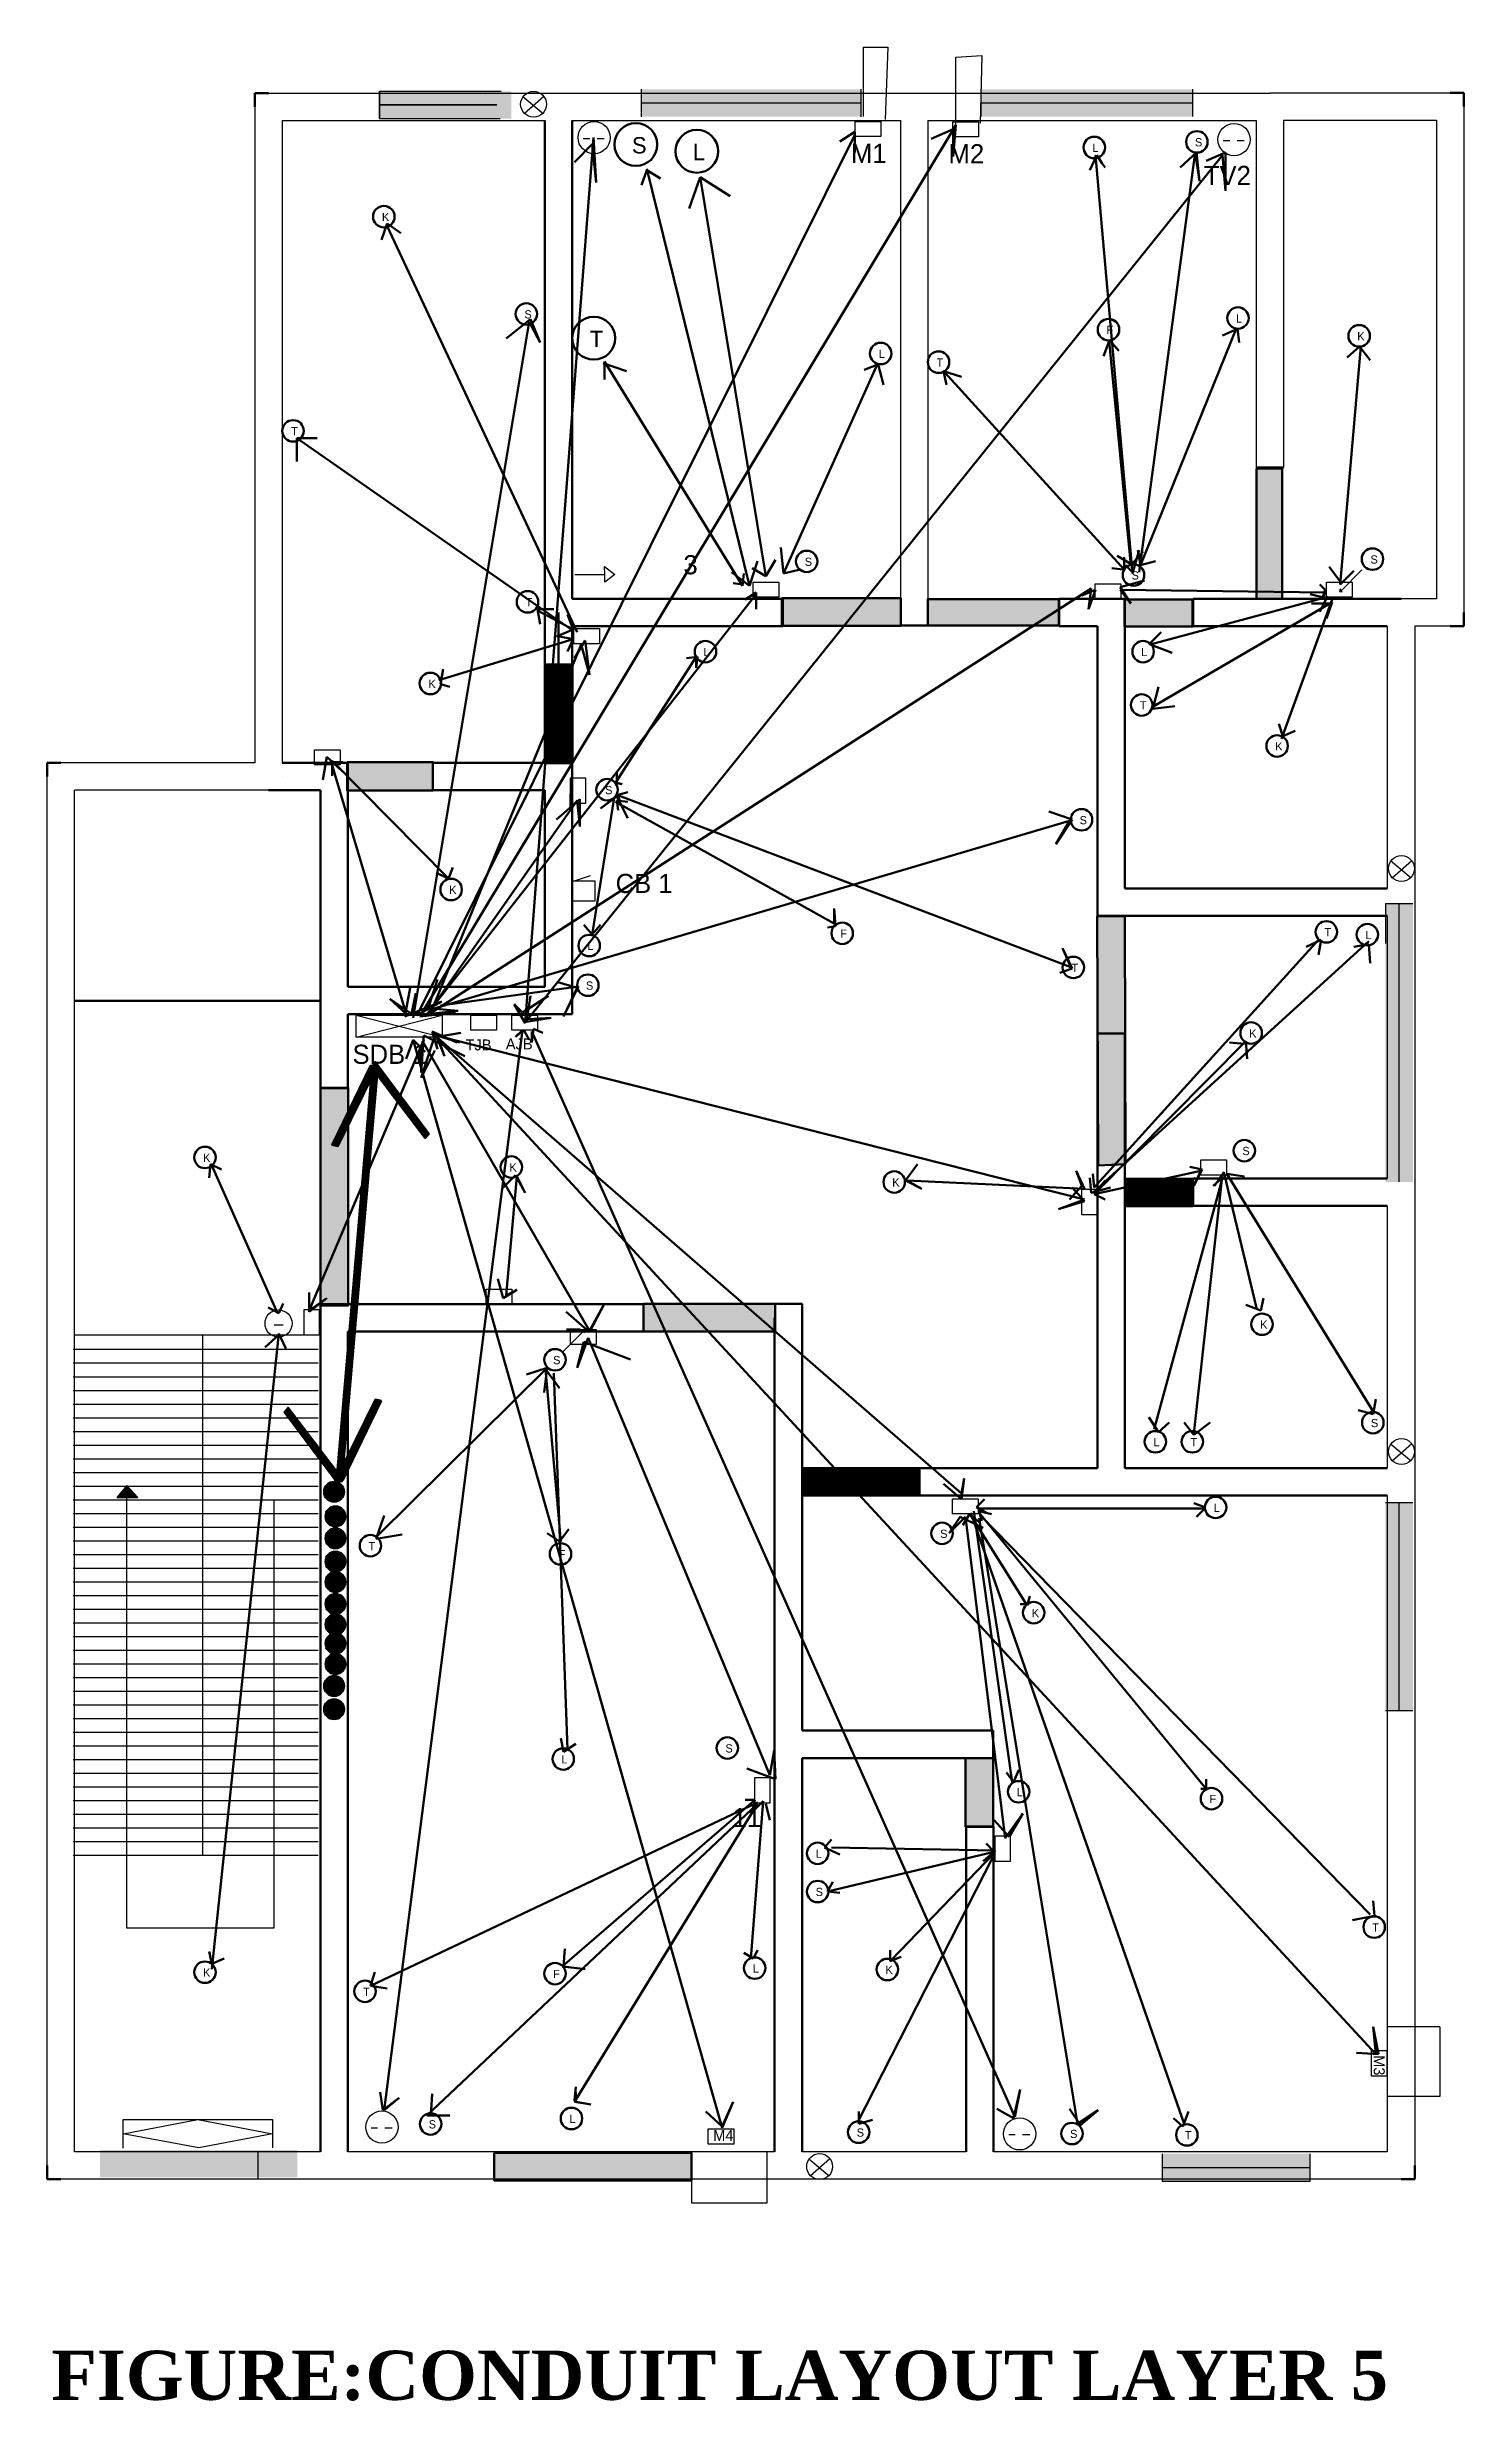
# Model space of a CAD drawing. Header units: inches. Extents: x 110 to 2722, y -1862 to 1118.
# Drawn here: x 2025 to 2543, y -746 to 115 of the extents above; entities that cross this region are included whole.
import ezdxf

# ---------------------------------------------------------------- set-up
doc = ezdxf.new("R2010")
doc.units = ezdxf.units.IN
doc.header["$MEASUREMENT"] = 0
pattern_1 = [(45, (3098.24602, -114.3636), (-0.088388348, 0.088388348), [])]

msp = doc.modelspace()

# ---------------------------------------------------------------- texts
for s, height, p in [('M1', 7, (2318.9, 72.32)), ('M2', 7, (2354.57, 72.18)), ('TV2', 7, (2447.9, 64.24)), ('3', 7, (2257.63, -78.14)), ('CB 1', 7, (2232.83, -194.7)), ('TJB', 4, (2177.96, -252.28)), ('AJB', 4, (2192.69, -251.91)), ('SDB 1', 7, (2136.63, -257.2)), ('11', 7, (2275.61, -536.37)), ('M4', 4, (2268.49, -651.13))]:
    msp.add_text(s, height=height).set_placement(p)
msp.add_text('M3', height=4, rotation=270).set_placement((2510.02, -619.77))
at = {"lineweight": 100, "attachment_point": 1}
for s, insert, char_height, width in [('S', (2238.8, 81.77), 6, 5.4789), ('L', (2261.1, 79.3), 6, 5.4789), ('L', (2407.11, 79.33), 3.01, 2.7478), ('S', (2444.63, 81.38), 3.01, 2.7478), ('K', (2147.38, 54.04), 3.01, 2.7478), ('T', (2223.39, 10.94), 6, 5.4789), ('F', (2412.32, 12.74), 3.01, 2.7478), ('L', (2459.65, 16.96), 3.01, 2.7478), ('K', (2503.97, 10.44), 3.01, 2.7478), ('L', (2329.04, 3.98), 3.01, 2.7478), ('T', (2350.19, 0.82), 3.01, 2.7478), ('T', (2114.19, -24.3), 3.01, 2.7478), ('S', (2301.97, -72.06), 3.01, 2.7478), ('S', (2421.47, -77.06), 3.01, 2.7478), ('S', (2508.82, -71.21), 3.01, 2.7478), ('T', (2199.91, -86.84), 3.01, 2.7478), ('L', (2264.97, -105.06), 3.01, 2.7478), ('L', (2424.97, -105.06), 3.01, 2.7478), ('K', (2164.38, -116.71), 3.01, 2.7478), ('T', (2424.47, -124.56), 3.01, 2.7478), ('K', (2473.97, -139.56), 3.01, 2.7478), ('S', (2228.97, -155.56), 3.01, 2.7478), ('K', (2171.97, -192.06), 3.01, 2.7478), ('L', (2222.47, -212.56), 3.01, 2.7478), ('F', (2314.97, -208.06), 3.01, 2.7478), ('T', (2491.97, -207.56), 3.01, 2.7478), ('L', (2506.97, -208.56), 3.01, 2.7478), ('T', (2399.47, -220.56), 3.01, 2.7478), ('K', (2464.47, -244.56), 3.01, 2.7478), ('K', (2081.97, -290.06), 3.01, 2.7478), ('S', (2461.97, -287.56), 3.01, 2.7478), ('K', (2193.97, -293.56), 3.01, 2.7478), ('K', (2333.97, -299.06), 3.01, 2.7478), ('K', (2468.47, -351.06), 3.01, 2.7478), ('S', (2209.97, -364.06), 3.01, 2.7478), ('S', (2508.97, -387.06), 3.01, 2.7478), ('L', (2429.47, -394.06), 3.01, 2.7478), ('T', (2442.97, -394.06), 3.01, 2.7478), ('L', (2451.47, -418.06), 3.01, 2.7478), ('S', (2351.47, -427.56), 3.01, 2.7478), ('T', (2142.47, -432.06), 3.01, 2.7478), ('F', (2211.97, -435.06), 3.01, 2.7478), ('K', (2384.97, -456.56), 3.01, 2.7478), ('S', (2272.97, -506.06), 3.01, 2.7478), ('L', (2212.97, -510.06), 3.01, 2.7478), ('L', (2379.47, -522.06), 3.01, 2.7478), ('F', (2449.97, -524.56), 3.01, 2.7478), ('L', (2305.97, -544.56), 3.01, 2.7478), ('S', (2305.97, -558.56), 3.01, 2.7478), ('T', (2509.47, -571.56), 3.01, 2.7478), ('K', (2081.97, -588.06), 3.01, 2.7478), ('F', (2209.97, -588.56), 3.01, 2.7478), ('L', (2282.97, -586.56), 3.01, 2.7478), ('K', (2331.47, -587.06), 3.01, 2.7478), ('T', (2140.47, -595.06), 3.01, 2.7478), ('S', (2164.47, -643.56), 3.01, 2.7478), ('L', (2215.97, -641.56), 3.01, 2.7478), ('S', (2320.97, -646.56), 3.01, 2.7478), ('S', (2398.97, -647.06), 3.01, 2.7478), ('T', (2440.97, -647.56), 3.01, 2.7478)]:
    msp.add_mtext(s, dxfattribs=dict(at, insert=insert, char_height=char_height, width=width))
at = {"color": 1, "lineweight": 100, "char_height": 3.01, "width": 2.7478, "attachment_point": 1}
for insert in [(2199.47, 18.44), (2402.47, -166.56), (2221.97, -227.06)]:
    msp.add_mtext('S', dxfattribs=dict(at, insert=insert))
at = {"insert": (2026.55, -727.84), "char_height": 18, "width": 510.3, "attachment_point": 1}
msp.add_mtext('{\\fTimes New Roman|b1|i0|c0|p18;\\C6;FIGURE:CONDUIT LAYOUT LAYER 5}', dxfattribs=at)

# ---------------------------------------------------------------- hatches: boundary and pattern name
for points in [[(2194.68, 98.52), (2146.5, 98.52), (2146.5, 88.52), (2194.7, 88.52)], [(2366.4, 99.24), (2366.4, 89.24), (2443.68, 89.24), (2443.68, 99.24)], [(2524.3, -213.19), (2524.3, -198.59), (2514.3, -198.59), (2514.3, -213.19), (2514.3, -300.39), (2524.3, -300.39)], [(2524.3, -417.59), (2514.3, -417.59), (2514.3, -493.75), (2524.3, -493.75)], [(2116.41, -664.42), (2116.41, -654.42), (2044.37, -654.42), (2044.37, -664.42)], [(2432.62, -655.82), (2432.62, -665.82), (2486.7, -665.82), (2486.7, -655.82)]]:
    msp.add_hatch(color=120).paths.add_polyline_path(points)
h = msp.add_hatch(color=120)
h.paths.add_polyline_path([(2322.54, 94.23), (2322.54, 99.24), (2242.13, 99.24), (2242.13, 94.21)])
h.paths.add_polyline_path([(2242.13, 94.21), (2242.13, 89.24), (2322.54, 89.24), (2322.54, 94.23)])
at = {"lineweight": 100}
h = msp.add_hatch(color=5, dxfattribs=at)
h.set_gradient(color1=(247, 251, 4), color2=(249, 252, 64), one_color=1, tint=0.62, name='INVCURVED')
h.paths.add_polyline_path([(2467.19, -39.49), (2476.56, -39.49), (2476.56, -87.12), (2467.19, -87.12)])
h = msp.add_hatch(color=5, dxfattribs=at)
h.set_gradient(color1=(251, 247, 4), color2=(251, 247, 14), one_color=1, tint=0.52, name='INVCURVED')
h.paths.add_polyline_path([(2394.84, -91.02), (2394.84, -87.18), (2346.97, -87.18), (2346.97, -96.89), (2385.69, -96.89)])
h.paths.add_polyline_path([(2394.84, -91.02), (2385.69, -96.89), (2394.84, -96.89)], flags=17)
h.paths.add_polyline_path([(2324.56, -86.82), (2293.57, -86.82), (2293.57, -87.14), (2293.97, -87.14), (2293.97, -96.95), (2316.42, -96.95)])
h.paths.add_polyline_path([(2336.97, -86.82), (2324.56, -86.82), (2316.42, -96.95), (2336.97, -96.95)])
h.paths.add_polyline_path([(2418.99, -203.2), (2408.87, -203.2), (2409.05, -246.08), (2419.11, -246.08)])
h.paths.add_polyline_path([(2418.97, -246.08), (2409.05, -246.08), (2409.25, -294.36), (2415.27, -294.06), (2418.97, -289.98)])
h.paths.add_polyline_path([(2165.97, -147.08), (2166.04, -147.08), (2166.04, -146.81), (2134.62, -146.81), (2134.62, -147.08), (2134.97, -147.08), (2134.97, -152.15), (2140.03, -157.27), (2165.97, -157.27)])
h.paths.add_polyline_path([(2134.97, -152.15), (2134.97, -157.27), (2140.03, -157.27)])
h.paths.add_polyline_path([(2135.1, -266.08), (2124.88, -266.08), (2124.88, -337.62), (2135.1, -313.53), (2135.1, -279.52), (2131.25, -287.36), (2129.25, -286.86), (2135.1, -274.74)])
h.paths.add_polyline_path([(2209.85, -111.42), (2206.92, -111.42), (2206.92, -136.46), (2208.15, -133.44)])
h.paths.add_polyline_path([(2217.04, -111.7), (2217.04, -111.42), (2209.85, -111.42), (2208.15, -133.44)])
h.paths.add_polyline_path([(2217.04, -111.7), (2208.15, -133.44), (2207.28, -144.7), (2217.04, -125.07)])
h.paths.add_polyline_path([(2217.04, -125.07), (2207.28, -144.7), (2207.1, -147.08), (2211.97, -147.08), (2217.03, -147.08), (2217.04, -147.06)])
h.paths.add_polyline_path([(2418.92, -87.32), (2443.77, -87.32), (2443.77, -97.29), (2418.92, -97.29)])
h = msp.add_hatch(color=5, dxfattribs=at)
h.set_gradient(color1=(38, 193, 217), one_color=1, tint=1, name='INVCURVED')
h.paths.add_polyline_path([(2293.57, -86.82), (2337.06, -86.82), (2337.06, -96.95), (2293.57, -96.95)])
h = msp.add_hatch(color=5, dxfattribs=at)
h.set_gradient(color1=(38, 193, 217), one_color=1, tint=1, name='INVCURVED')
h.paths.add_polyline_path([(2394.84, -87.18), (2346.97, -87.18), (2346.97, -96.89), (2394.84, -96.89)])
h = msp.add_hatch(color=4, dxfattribs=at)
h.set_gradient(color1=(252, 240, 3), color2=(253, 242, 43), one_color=1, tint=0.58)
h.paths.add_polyline_path([(2124.88, -265.96), (2135.1, -265.96), (2135.1, -345.52), (2124.88, -345.52)])
h.paths.add_polyline_path([(2206.92, -111.42), (2217.04, -111.42), (2217.04, -147.16), (2206.92, -147.16)])
h = msp.add_hatch(dxfattribs=at)
h.set_pattern_fill('ANSI31', color=4, style=0)
h.set_pattern_definition(pattern_1)
h.paths.add_polyline_path([(2206.92, -111.42), (2217.04, -111.42), (2217.04, -147.16), (2206.92, -147.16)])
h = msp.add_hatch(color=5, dxfattribs=at)
h.set_gradient(color1=(38, 193, 217), one_color=1, tint=1, name='INVCURVED')
h.paths.add_polyline_path([(2134.62, -146.81), (2166.04, -146.81), (2166.04, -157.27), (2134.62, -157.27)])
h = msp.add_hatch(color=4, dxfattribs=at)
h.set_gradient(color1=(248, 252, 3), color2=(248, 253, 8), one_color=1, tint=0.51)
h.paths.add_polyline_path([(2408.87, -203.2), (2418.99, -203.2), (2419.25, -293.86), (2409.25, -294.36)])
h.paths.add_polyline_path([(2343.76, -405.02), (2301.09, -405.02), (2301.09, -415.01), (2343.76, -415.01)])
at = {"lineweight": 211}
h = msp.add_hatch(dxfattribs=at)
h.set_pattern_fill('ANSI31', color=200, style=0)
h.set_pattern_definition([(45, (1930.74602, -17.3636), (-0.088388348, 0.088388348), [])])
h.paths.add_polyline_path([(2143.25, -257.86), (2145.75, -257.86), (2131.25, -287.36), (2129.25, -286.86)])
h = msp.add_hatch(dxfattribs=at)
h.set_pattern_fill('ANSI31', color=200, angle=-297.0364, style=0)
h.set_pattern_definition([(107.963605, (1832.93512, -338.66817), (-0.118906577, -0.0385516), [])])
h.paths.add_polyline_path([(2143.75, -258.71), (2144.88, -256.48), (2164.57, -282.81), (2163.21, -284.36)])
h = msp.add_hatch(dxfattribs=at)
h.set_pattern_fill('ANSI31', color=200, style=0)
h.set_pattern_definition(pattern_1)
h.paths.add_polyline_path([(2130.75, -409.86), (2132.75, -409.86), (2145.75, -259.86), (2143.75, -259.86)])
at = {"lineweight": 100}
h = msp.add_hatch(color=4, dxfattribs=at)
h.set_gradient(color1=(247, 251, 4), color2=(249, 252, 64), one_color=1, tint=0.62)
h.paths.add_polyline_path([(2135.1, -313.53), (2124.88, -337.62), (2124.88, -344.5), (2127.25, -342.86), (2124.88, -344.68), (2124.88, -345.08), (2129.97, -345.08), (2135.1, -345.08)])
h.paths.add_polyline_path([(2312.8, -405.02), (2301.09, -405.02), (2301.09, -415.01), (2322.03, -415.01)])
h.paths.add_polyline_path([(2343.76, -405.02), (2312.8, -405.02), (2322.03, -415.01), (2343.76, -415.01)])
h.paths.add_polyline_path([(2433.26, -299.3), (2419.01, -299.3), (2419.01, -302.41)])
h.paths.add_polyline_path([(2443.84, -299.3), (2433.26, -299.3), (2419.01, -302.41), (2419.01, -309.27), (2443.84, -309.27)])
h.paths.add_polyline_path([(2418.97, -289.98), (2415.27, -294.06), (2418.62, -293.89), (2418.97, -293.54)])
h.paths.add_polyline_path([(2370.86, -511.09), (2360.71, -511.09), (2360.71, -536.24), (2360.97, -536.24), (2360.97, -536.08), (2370.86, -536.08)])
h.paths.add_polyline_path([(2243.03, -344.97), (2291.2, -344.97), (2291.2, -355.12), (2243.03, -355.12)])
h = msp.add_hatch(dxfattribs=at)
h.set_pattern_fill('ANSI31', color=4, style=0)
h.set_pattern_definition(pattern_1)
h.paths.add_polyline_path([(2443.84, -299.3), (2419.01, -299.3), (2419.01, -309.27), (2443.84, -309.27)])
at = {"lineweight": 211}
h = msp.add_hatch(dxfattribs=at)
h.set_pattern_fill('ANSI31', color=200, angle=-117.0364, style=0)
h.set_pattern_definition([(287.963605, (2443.37843, -328.68005), (0.118906577, 0.0385516), [])])
h.paths.add_polyline_path([(2132.57, -408.64), (2131.43, -410.86), (2111.75, -384.54), (2113.1, -382.98)])
h = msp.add_hatch(dxfattribs=at)
h.set_pattern_fill('ANSI31', color=200, angle=180, style=0)
h.set_pattern_definition([(225, (2345.56753, -649.98462), (0.088388348, -0.088388348), [])])
h.paths.add_polyline_path([(2133.07, -409.48), (2130.57, -409.48), (2145.07, -379.98), (2147.07, -380.48)])
h = msp.add_hatch(color=256)
h.paths.add_polyline_path([(2054.17, -411.68), (2053.95, -411.68), (2050.51, -415.84), (2054.17, -415.84)])
h.paths.add_polyline_path([(2054.4, -411.68), (2054.17, -411.68), (2054.17, -415.84), (2058.16, -415.84)])
at = {"lineweight": 50}
h = msp.add_hatch(dxfattribs=at)
h.set_pattern_fill('ANSI31', color=6, style=0)
h.set_pattern_definition([(45, (3341.24602, -145.3636), (-0.088388348, 0.088388348), [])])
edge = h.paths.add_edge_path()
edge.add_arc((2129.89, -413.72), 3.64, 0, 360)
at = {"lineweight": 100}
h = msp.add_hatch(dxfattribs=at)
h.set_pattern_fill('ANSI31', color=4, style=0)
h.set_pattern_definition(pattern_1)
h.paths.add_polyline_path([(2343.76, -405.02), (2301.09, -405.02), (2301.09, -415.01), (2343.76, -415.01)])
at = {"lineweight": 50}
h = msp.add_hatch(dxfattribs=at)
h.set_pattern_fill('ANSI31', color=6, style=0)
h.set_pattern_definition([(45, (3341.74602, -154.3636), (-0.088388348, 0.088388348), [])])
edge = h.paths.add_edge_path()
edge.add_arc((2130.39, -422.72), 3.64, 0, 360)
h = msp.add_hatch(dxfattribs=at)
h.set_pattern_fill('ANSI31', color=6, style=0)
h.set_pattern_definition([(45, (3341.74602, -162.3636), (-0.088388348, 0.088388348), [])])
edge = h.paths.add_edge_path()
edge.add_arc((2130.39, -430.72), 3.64, 0, 360)
h = msp.add_hatch(dxfattribs=at)
h.set_pattern_fill('ANSI31', color=6, style=0)
h.set_pattern_definition([(45, (3341.74602, -170.8636), (-0.088388348, 0.088388348), [])])
edge = h.paths.add_edge_path()
edge.add_arc((2130.39, -439.22), 3.64, 0, 360)
h = msp.add_hatch(dxfattribs=at)
h.set_pattern_fill('ANSI31', color=6, style=0)
h.set_pattern_definition([(45, (3341.74602, -178.3636), (-0.088388348, 0.088388348), [])])
edge = h.paths.add_edge_path()
edge.add_arc((2130.39, -446.72), 3.64, 0, 360)
h = msp.add_hatch(dxfattribs=at)
h.set_pattern_fill('ANSI31', color=6, style=0)
h.set_pattern_definition([(45, (3341.74602, -186.3636), (-0.088388348, 0.088388348), [])])
edge = h.paths.add_edge_path()
edge.add_arc((2130.39, -454.72), 3.64, 0, 360)
h = msp.add_hatch(dxfattribs=at)
h.set_pattern_fill('ANSI31', color=6, style=0)
h.set_pattern_definition([(45, (3341.74602, -193.8636), (-0.088388348, 0.088388348), [])])
edge = h.paths.add_edge_path()
edge.add_arc((2130.39, -462.22), 3.64, 0, 360)
h = msp.add_hatch(dxfattribs=at)
h.set_pattern_fill('ANSI31', color=6, style=0)
h.set_pattern_definition([(45, (3341.74602, -200.8636), (-0.088388348, 0.088388348), [])])
edge = h.paths.add_edge_path()
edge.add_arc((2130.39, -469.22), 3.64, 0, 360)
h = msp.add_hatch(dxfattribs=at)
h.set_pattern_fill('ANSI31', color=6, style=0)
h.set_pattern_definition([(45, (3341.74602, -208.3636), (-0.088388348, 0.088388348), [])])
edge = h.paths.add_edge_path()
edge.add_arc((2130.39, -476.72), 3.64, 0, 360)
h = msp.add_hatch(dxfattribs=at)
h.set_pattern_fill('ANSI31', color=6, style=0)
h.set_pattern_definition([(45, (3341.24602, -216.3636), (-0.088388348, 0.088388348), [])])
edge = h.paths.add_edge_path()
edge.add_arc((2129.89, -484.72), 3.64, 0, 360)
h = msp.add_hatch(dxfattribs=at)
h.set_pattern_fill('ANSI31', color=6, style=0)
h.set_pattern_definition([(45, (3341.24602, -224.8636), (-0.088388348, 0.088388348), [])])
edge = h.paths.add_edge_path()
edge.add_arc((2129.89, -493.22), 3.64, 0, 360)
at = {"lineweight": 100}
h = msp.add_hatch(color=4, dxfattribs=at)
h.set_gradient(color1=(247, 227, 8), color2=(251, 239, 112), one_color=1, tint=0.71)
h.paths.add_polyline_path([(2360.71, -536.24), (2370.86, -536.24), (2370.86, -511.09), (2360.71, -511.09)])
h = msp.add_hatch(color=4, dxfattribs=at)
h.set_gradient(color1=(3, 252, 182), color2=(63, 253, 199), one_color=1, tint=0.62)
h.paths.add_polyline_path([(2188.41, -655.5), (2260.58, -655.5), (2260.58, -665.6), (2188.41, -665.6)])

# ---------------------------------------------------------------- linework, layer by layer
at = {"color": 1}
for p, q in [((2323.44, 89.24), (2323.44, 114.69)), ((2323.44, 114.69), (2332.32, 114.69)), ((2332.32, 114.69), (2331.43, 88.19)), ((2357.16, 110.97), (2366.68, 111.61)), ((2357.16, 86.23), (2357.16, 110.97)), ((2366.68, 111.61), (2366.13, 86.87)), ((2534.2, -609.36), (2514.97, -609.36)), ((2534.2, -609.36), (2534.2, -634.92)), ((2534.2, -634.92), (2514.97, -634.92)), ((2260.61, -654.95), (2260.61, -673.77)), ((2288.22, -673.77), (2288.22, -655.28)), ((2260.61, -673.77), (2288.22, -673.77))]:
    msp.add_line(p, q, dxfattribs=at)
for p, q in [((2360.82, 113.97), (2360.82, 113.97)), ((2105.97, 97.86), (2129.97, 97.86)), ((2129.97, 97.86), (2211.97, 97.86)), ((2146.5, 98.51), (2146.5, 88.52)), ((2146.5, 98.51), (2190.94, 98.51)), ((2146.5, 88.52), (2146.5, 98.51)), ((2146.5, 98.51), (2146.5, 93.52)), ((2185.16, 96.91), (2185.16, 96.91)), ((2185.16, 96.91), (2185.16, 96.91)), ((2185.16, 96.91), (2185.16, 96.91)), ((2185.16, 96.91), (2185.16, 96.91)), ((2185.16, 96.91), (2185.16, 96.91)), ((2185.16, 96.91), (2185.16, 96.91)), ((2185.16, 96.91), (2185.16, 96.91)), ((2185.16, 96.91), (2185.16, 96.91)), ((2185.16, 96.91), (2185.16, 96.91)), ((2185.16, 96.91), (2185.16, 96.91)), ((2185.16, 96.91), (2185.16, 96.91)), ((2185.16, 96.91), (2185.16, 96.91)), ((2185.16, 96.91), (2185.16, 96.91)), ((2185.16, 96.91), (2185.16, 96.91)), ((2185.16, 96.91), (2185.16, 96.91)), ((2185.16, 96.91), (2185.16, 96.91)), ((2185.16, 96.91), (2185.16, 96.91)), ((2185.16, 96.91), (2185.16, 96.91)), ((2185.16, 96.91), (2185.16, 96.91)), ((2185.16, 96.91), (2185.16, 96.91)), ((2185.16, 96.91), (2185.16, 96.91)), ((2198.9, 96.64), (2206.36, 90.35)), ((2199.42, 90.42), (2206.62, 96.71)), ((2211.97, 97.86), (2341.97, 97.86)), ((2242.13, 99.25), (2242.13, 89.17)), ((2242.13, 99.24), (2242.13, 89.24)), ((2322.54, 99.24), (2322.54, 89.23)), ((2341.97, 97.86), (2471.97, 97.86)), ((2366.4, 99.24), (2366.4, 89.24)), ((2443.68, 99.24), (2443.68, 89.24)), ((2471.97, 97.92), (2537.97, 97.92)), ((2100.97, 92.86), (2100.97, -147.14)), ((2110.97, 87.86), (2129.97, 87.86)), ((2110.97, 87.86), (2110.97, -147.08)), ((2129.97, 87.86), (2206.97, 87.86)), ((2189.42, 93.52), (2146.5, 93.52)), ((2146.5, 93.52), (2189.42, 93.52)), ((2146.5, 88.52), (2190.63, 88.52)), ((2146.5, 88.52), (2159.3, 88.52)), ((2216.97, 87.86), (2336.97, 87.86)), ((2322.54, 94.23), (2242.13, 94.21)), ((2336.97, 87.86), (2336.97, -96.84)), ((2346.97, 87.86), (2346.96, -96.82)), ((2346.97, 87.86), (2466.97, 87.86)), ((2366.4, 94.24), (2443.68, 94.24)), ((2466.97, 87.86), (2466.97, -39.14)), ((2476.97, 87.92), (2532.97, 87.92)), ((2476.97, 87.92), (2476.97, -39.14)), ((2532.97, 87.92), (2532.97, -87.08)), ((2542.97, 92.92), (2542.97, -92.08)), ((2220.99, 81.31), (2223.37, 81.31)), ((2226.06, 81.31), (2226.28, 81.31)), ((2226.28, 81.31), (2228.66, 81.31)), ((2454.97, 80.57), (2457.36, 80.57)), ((2460.04, 80.57), (2460.27, 80.57)), ((2460.27, 80.57), (2462.65, 80.57)), ((2228.89, -78.21), (2228.72, -75.25)), ((2228.72, -75.25), (2232.48, -78.21)), ((2505.59, -76.52), (2498.16, -84.03)), ((2217.95, -78.21), (2228.89, -78.21)), ((2232.48, -78.21), (2228.89, -81.06)), ((2228.89, -81.06), (2228.89, -78.21)), ((2497.7, -83.49), (2497.52, -84.42)), ((2497.52, -84.42), (2498.51, -84.55)), ((2498.17, -84.04), (2497.7, -83.49)), ((2498.51, -84.55), (2498.14, -84.05)), ((2532.97, -87.08), (2519.97, -87.08)), ((2514.97, -97.08), (2514.97, -193.08)), ((2537.97, -97.08), (2524.97, -97.08)), ((2524.97, -97.08), (2524.97, -198.08)), ((2024.97, -234.14), (2024.97, -152.14)), ((2100.97, -147.14), (2029.97, -147.14)), ((2034.97, -234.14), (2034.97, -157.14)), ((2105.97, -157.14), (2034.97, -157.14)), ((2216.67, -156.78), (2216.55, -157.77)), ((2217.07, -190.48), (2223.66, -188.35)), ((2516.19, -182.88), (2523.65, -189.17)), ((2516.71, -189.1), (2523.91, -182.82)), ((2514.3, -198.59), (2514.3, -213.19)), ((2514.3, -198.59), (2524.3, -198.59)), ((2514.97, -203.08), (2514.97, -299.08)), ((2519.3, -300.39), (2519.3, -198.59)), ((2524.97, -198.08), (2524.97, -304.08)), ((2024.97, -350.14), (2024.97, -234.14)), ((2034.97, -350.14), (2034.97, -234.14)), ((2137.95, -239.33), (2169.36, -247.38)), ((2137.95, -247.38), (2169.36, -239.33)), ((2514.97, -309.08), (2514.97, -405.08)), ((2524.97, -304.08), (2524.97, -410.08)), ((2024.97, -660.14), (2024.97, -350.14)), ((2034.97, -655.08), (2034.97, -350.14)), ((2108.02, -352.68), (2111.22, -352.68)), ((2124.44, -356.47), (2034.97, -356.47)), ((2081.82, -356.73), (2081.82, -546.73)), ((2213.54, -362.57), (2220.98, -355.06)), ((2221.62, -354.66), (2220.63, -354.54)), ((2220.63, -354.54), (2221, -355.04)), ((2220.97, -355.05), (2221.44, -355.59)), ((2221.44, -355.59), (2221.62, -354.66)), ((2124.02, -361.73), (2034.55, -361.73)), ((2124.02, -366.73), (2034.55, -366.73)), ((2124.02, -371.73), (2034.55, -371.73)), ((2124.02, -376.73), (2034.55, -376.73)), ((2124.02, -381.73), (2034.55, -381.73)), ((2124.02, -386.73), (2034.55, -386.73)), ((2124.02, -391.73), (2034.55, -391.73)), ((2124.02, -396.73), (2034.55, -396.73)), ((2124.02, -401.73), (2034.55, -401.73)), ((2516.19, -396.12), (2523.65, -402.4)), ((2516.71, -402.34), (2523.91, -396.05)), ((2124.02, -406.73), (2034.55, -406.73)), ((2124.02, -411.73), (2034.55, -411.73)), ((2054.17, -411.42), (2050.51, -415.84)), ((2058.16, -415.84), (2054.17, -411.42)), ((2524.97, -410.08), (2524.97, -506.08)), ((2124.02, -416.73), (2034.55, -416.73)), ((2124.02, -421.73), (2034.55, -421.73)), ((2050.51, -415.84), (2050.51, -415.84)), ((2050.51, -415.84), (2058.16, -415.84)), ((2054.11, -573.29), (2054.11, -415.63)), ((2107.84, -416.85), (2107.84, -573.29)), ((2514.3, -417.59), (2524.3, -417.59)), ((2514.97, -415.08), (2514.97, -506.08)), ((2519.3, -493.75), (2519.3, -417.59)), ((2124.02, -426.73), (2034.55, -426.73)), ((2124.02, -431.73), (2034.55, -431.73)), ((2124.02, -436.73), (2034.55, -436.73)), ((2124.02, -441.73), (2034.55, -441.73)), ((2124.02, -446.73), (2034.55, -446.73)), ((2124.02, -451.73), (2034.55, -451.73)), ((2124.02, -456.73), (2034.55, -456.73)), ((2124.02, -461.73), (2034.55, -461.73)), ((2124.02, -466.73), (2034.55, -466.73)), ((2124.02, -471.73), (2034.55, -471.73)), ((2124.02, -476.73), (2034.55, -476.73)), ((2124.02, -481.73), (2034.55, -481.73)), ((2124.02, -486.73), (2034.55, -486.73)), ((2124.02, -491.73), (2034.55, -491.73)), ((2124.02, -496.73), (2034.55, -496.73)), ((2514.3, -493.75), (2524.3, -493.75)), ((2124.02, -501.73), (2034.55, -501.73)), ((2124.02, -506.73), (2034.55, -506.73)), ((2514.97, -506.08), (2514.97, -655.08)), ((2524.97, -506.08), (2524.97, -660.08)), ((2124.02, -511.73), (2034.55, -511.73)), ((2124.02, -516.73), (2034.55, -516.73)), ((2124.02, -521.73), (2034.55, -521.73)), ((2124.02, -526.73), (2034.55, -526.73)), ((2124.02, -531.73), (2034.55, -531.73)), ((2124.02, -536.73), (2034.55, -536.73)), ((2124.02, -541.73), (2034.55, -541.73)), ((2124.02, -546.73), (2034.55, -546.73)), ((2107.84, -573.29), (2054.11, -573.29)), ((2052.79, -653.73), (2052.79, -643.31)), ((2052.79, -643.31), (2107.35, -643.31)), ((2052.79, -648.52), (2080.07, -643.31)), ((2080.07, -643.31), (2107.35, -648.49)), ((2107.35, -643.31), (2107.35, -653.67)), ((2080.39, -653.63), (2052.79, -648.52)), ((2107.35, -648.49), (2080.39, -653.63)), ((2143.42, -646.31), (2145.8, -646.31)), ((2148.49, -646.31), (2148.71, -646.31)), ((2148.71, -646.31), (2151.09, -646.31)), ((2376.57, -648.83), (2378.96, -648.83)), ((2381.64, -648.83), (2381.87, -648.83)), ((2381.87, -648.83), (2384.25, -648.83)), ((2124.97, -655.08), (2034.97, -655.08)), ((2102, -655.08), (2102, -665.06)), ((2290.97, -655.08), (2134.97, -655.08)), ((2360.97, -655.08), (2300.97, -655.08)), ((2303.48, -657.63), (2310.93, -663.92)), ((2303.99, -663.85), (2311.19, -657.57)), ((2514.97, -655.08), (2370.97, -655.08)), ((2432.62, -655.82), (2432.62, -665.82)), ((2432.62, -660.82), (2486.7, -660.82)), ((2486.7, -665.53), (2486.7, -655.82)), ((2129.97, -665.08), (2029.97, -665.08)), ((2295.97, -665.08), (2129.97, -665.08)), ((2365.97, -665.08), (2295.97, -665.08)), ((2519.97, -665.08), (2365.97, -665.08)), ((2432.62, -665.82), (2486.7, -665.82)), ((2486.7, -665.82), (2486.7, -665.53))]:
    msp.add_line(p, q)
at = {"lineweight": 100}
for p, q in [((2100.97, 92.86), (2100.97, 97.86)), ((2105.97, 97.86), (2100.97, 97.86)), ((2537.97, 97.92), (2542.97, 97.92)), ((2542.97, 92.92), (2542.97, 97.92)), ((2206.97, 87.86), (2206.97, -92.14)), ((2216.97, 87.86), (2216.97, -87.14)), ((2206.97, -92.14), (2206.97, -111.14)), ((2216.97, -87.14), (2293.97, -87.14)), ((2418.97, -193.08), (2418.97, -92.08)), ((2519.97, -87.08), (2443.97, -87.08)), ((2542.97, -92.08), (2542.97, -97.08)), ((2216.97, -97.14), (2293.97, -97.14)), ((2336.96, -96.82), (2346.96, -96.82)), ((2394.97, -97.14), (2408.97, -97.14)), ((2408.97, -198.08), (2408.97, -97.14)), ((2514.97, -97.08), (2443.97, -97.08)), ((2537.97, -97.08), (2542.97, -97.08)), ((2029.97, -147.14), (2024.97, -147.14)), ((2024.97, -152.14), (2024.97, -147.14)), ((2110.97, -147.08), (2129.97, -147.08)), ((2134.97, -152.08), (2134.97, -229.08)), ((2211.97, -147.08), (2165.97, -147.08)), ((2216.97, -234.08), (2216.97, -152.08)), ((2105.97, -157.08), (2124.97, -157.08)), ((2124.97, -157.08), (2124.97, -234.08)), ((2206.97, -157.08), (2165.97, -157.08)), ((2206.97, -229.08), (2206.97, -157.08)), ((2514.97, -193.08), (2418.97, -193.08)), ((2514.97, -203.08), (2413.97, -203.08)), ((2134.97, -229.08), (2206.97, -229.08)), ((2034.97, -234.14), (2124.97, -234.14)), ((2408.97, -405.08), (2408.97, -246.08)), ((2418.97, -405.08), (2418.97, -246.08)), ((2514.97, -299.08), (2443.97, -299.08)), ((2514.97, -309.08), (2443.97, -309.08)), ((2124.97, -655.08), (2124.97, -350.08)), ((2129.97, -345.08), (2242.97, -345.08)), ((2290.97, -344.97), (2300.97, -344.97)), ((2290.97, -506.08), (2290.97, -350.08)), ((2300.97, -501.08), (2300.97, -344.97)), ((2134.97, -655.08), (2134.97, -355.08)), ((2134.97, -355.08), (2242.97, -355.08)), ((2408.97, -405.08), (2343.97, -405.08)), ((2514.97, -405.08), (2418.97, -405.08)), ((2413.97, -415.08), (2343.97, -415.08)), ((2514.97, -415.08), (2413.97, -415.08)), ((2290.97, -655.08), (2290.97, -506.08)), ((2300.97, -501.08), (2370.88, -501.08)), ((2300.97, -655.08), (2300.97, -511.08)), ((2300.97, -511.08), (2365.97, -511.08)), ((2360.97, -655.08), (2360.97, -536.08)), ((2370.97, -655.08), (2370.97, -536.08)), ((2024.97, -660.14), (2024.97, -665.08)), ((2524.97, -660.08), (2524.97, -665.08)), ((2029.97, -665.08), (2024.97, -665.08)), ((2519.97, -665.08), (2524.97, -665.08))]:
    msp.add_line(p, q, dxfattribs=at)
at = {"color": 5, "lineweight": 50}
for p, q in [((2357.25, 86.14), (2161.25, -239.86)), ((2356.25, 74.64), (2357.25, 86.14)), ((2320.25, 82.64), (2160.25, -239.36)), ((2314.75, 80.14), (2320.25, 83.64)), ((2320.25, 83.64), (2320.25, 76.14)), ((2320.25, 76.14), (2320.25, 82.64)), ((2348.25, 81.14), (2356.25, 84.64)), ((2356.25, 84.64), (2356.25, 74.64)), ((2155.75, -239.86), (2157.75, -229.36)), ((2169.25, -234.36), (2155.75, -239.86)), ((2160.25, -239.36), (2169.25, -234.36)), ((2161.25, -239.86), (2174.25, -238.36)), ((2158.75, -248.36), (2156.25, -255.36)), ((2156.25, -255.36), (2158.75, -248.36)), ((2271.75, -646.36), (2158.75, -248.36)), ((2158.75, -248.36), (2163.25, -252.86)), ((2166.75, -246.86), (2161.75, -262.36)), ((2165.75, -246.36), (2175.75, -249.36)), ((2510.75, -619.36), (2166.75, -246.86)), ((2161.75, -262.36), (2166.75, -252.36)), ((2511.75, -619.36), (2509.75, -609.36)), ((2509.75, -609.36), (2510.75, -619.36)), ((2503.75, -618.86), (2511.75, -619.36)), ((2271.75, -645.86), (2275.75, -636.86)), ((2275.75, -636.86), (2271.75, -646.36)), ((2265.75, -640.36), (2271.75, -645.86))]:
    msp.add_line(p, q, dxfattribs=at)
at = {"color": 1, "lineweight": 50}
for p, q in [((2224.75, 81.64), (2199.75, -242.36)), ((2217.75, 72.64), (2224.25, 79.14)), ((2224.25, 79.14), (2225.75, 65.14)), ((2225.75, 65.14), (2224.75, 81.64)), ((2454.75, 75.14), (2200.75, -240.86)), ((2448.75, 73.14), (2455.75, 76.14)), ((2455.75, 62.14), (2454.75, 75.14)), ((2455.75, 76.14), (2455.75, 62.14)), ((2198.75, -238.36), (2208.25, -232.36)), ((2200.25, -241.86), (2201.75, -232.36)), ((2199.75, -242.36), (2195.75, -235.36)), ((2195.75, -235.36), (2198.75, -238.36)), ((2209.25, -240.36), (2200.25, -241.86)), ((2200.75, -240.86), (2209.25, -240.36)), ((2148.25, -639.86), (2198.75, -244.86)), ((2198.75, -244.86), (2196.25, -247.36)), ((2196.25, -247.36), (2199.25, -244.86)), ((2199.25, -244.86), (2201.25, -248.36)), ((2202.25, -249.36), (2202.75, -244.36)), ((2378.75, -642.36), (2202.25, -245.36)), ((2202.25, -245.36), (2202.25, -249.36)), ((2202.75, -244.36), (2206.25, -245.86)), ((2146.75, -633.36), (2147.75, -639.86)), ((2147.75, -639.86), (2153.75, -635.36)), ((2153.75, -635.36), (2148.25, -639.86)), ((2378.25, -642.86), (2380.75, -632.36)), ((2380.75, -632.36), (2378.75, -642.36)), ((2372.25, -639.36), (2378.25, -642.86))]:
    msp.add_line(p, q, dxfattribs=at)
at = {"color": 6, "lineweight": 50}
for p, q in [((2244.25, 69.64), (2242.25, 64.14)), ((2244.25, 70.14), (2281.75, -82.36)), ((2244.25, 69.64), (2249.25, 66.64)), ((2406.25, 69.64), (2408.75, 75.14)), ((2408.25, 75.14), (2421.75, -77.86)), ((2408.75, 75.14), (2410.75, 72.14)), ((2410.75, 72.14), (2411.75, 70.64)), ((2444.75, 76.14), (2424.25, -77.36)), ((2439.25, 70.64), (2445.25, 76.14)), ((2446.25, 65.64), (2444.75, 76.14)), ((2445.25, 76.14), (2446.25, 65.64)), ((2263.75, 67.14), (2259.75, 55.64)), ((2263.75, 67.14), (2287.75, -78.86)), ((2274.75, 60.14), (2263.75, 67.14)), ((2147.25, 44.14), (2149.25, 50.14)), ((2149.25, 50.14), (2154.25, 46.64)), ((2149.25, 49.14), (2218.75, -99.36)), ((2459.75, 11.64), (2424.75, -74.86)), ((2454.75, 9.14), (2460.25, 11.64)), ((2460.25, 11.64), (2460.75, 6.64)), ((2413.25, 7.14), (2411.25, 1.64)), ((2413.25, 7.14), (2421.25, -74.86)), ((2413.75, 7.14), (2416.75, 3.64)), ((2505.25, 5.14), (2497.75, -81.86)), ((2500.25, 1.14), (2504.75, 5.14)), ((2504.75, 5.14), (2508.75, 0.14)), ((2228.25, -0.86), (2236.75, -3.86)), ((2228.75, -0.36), (2279.25, -82.36)), ((2228.75, -0.36), (2228.75, -6.86)), ((2294.25, -77.86), (2328.75, -0.86)), ((2328.75, -1.36), (2323.75, -3.36)), ((2328.75, -0.86), (2330.75, -8.86)), ((2353.75, -8.86), (2352.75, -3.86)), ((2352.75, -3.86), (2359.25, -5.86)), ((2353.25, -4.36), (2418.75, -76.36)), ((2116.25, -36.86), (2116.25, -28.36)), ((2116.25, -28.36), (2123.75, -28.36)), ((2116.25, -28.36), (2217.25, -98.86)), ((2294.25, -77.86), (2293.25, -68.36)), ((2281.75, -82.36), (2275.25, -77.36)), ((2281.75, -82.36), (2284.75, -73.36)), ((2287.75, -78.86), (2282.75, -75.86)), ((2287.75, -78.86), (2291.25, -72.86)), ((2294.25, -77.86), (2300.25, -76.36)), ((2418.25, -76.36), (2414.25, -75.86)), ((2421.25, -74.36), (2416.25, -71.36)), ((2418.75, -76.36), (2418.75, -71.86)), ((2421.75, -77.36), (2419.25, -74.86)), ((2421.25, -74.86), (2425.75, -69.86)), ((2421.75, -77.86), (2424.25, -69.36)), ((2424.75, -74.86), (2423.75, -69.36)), ((2424.75, -74.86), (2430.25, -73.36)), ((2498.25, -81.36), (2493.75, -75.36)), ((2497.75, -81.86), (2502.75, -76.86)), ((2279.25, -81.86), (2275.75, -81.36)), ((2279.25, -82.36), (2279.75, -77.86)), ((2486.75, -85.36), (2492.75, -86.86)), ((2205.25, -96.36), (2204.25, -90.86)), ((2204.25, -90.86), (2210.25, -90.86)), ((2204.25, -91.36), (2217.25, -98.36)), ((2217.25, -98.36), (2215.25, -92.86)), ((2493.25, -86.36), (2428.25, -103.86)), ((2428.75, -126.86), (2494.75, -88.36)), ((2494.75, -87.36), (2476.25, -138.36)), ((2494.25, -88.86), (2487.25, -88.86)), ((2492.75, -86.86), (2490.25, -91.86)), ((2494.75, -88.36), (2492.75, -94.36)), ((2168.25, -116.86), (2217.25, -101.86)), ((2217.25, -98.36), (2211.25, -100.86)), ((2217.25, -101.86), (2212.25, -100.86)), ((2217.25, -101.86), (2215.25, -106.36)), ((2427.75, -103.86), (2432.25, -99.36)), ((2262.25, -108.36), (2232.75, -154.36)), ((2258.75, -108.86), (2262.75, -108.36)), ((2262.75, -108.36), (2262.25, -112.36)), ((2262.25, -112.36), (2262.25, -108.36)), ((2428.25, -103.86), (2436.25, -106.86)), ((2169.75, -112.86), (2168.75, -118.36)), ((2168.75, -118.36), (2172.25, -119.36)), ((2431.25, -119.36), (2429.25, -127.36)), ((2429.25, -127.36), (2437.25, -126.36)), ((2475.25, -132.86), (2476.75, -137.36)), ((2476.75, -137.36), (2481.25, -135.36)), ((2171.75, -189.36), (2129.25, -146.36)), ((2129.25, -146.36), (2129.25, -151.86)), ((2129.75, -146.86), (2133.25, -146.86)), ((2232.75, -154.36), (2235.25, -154.86)), ((2233.25, -154.36), (2233.25, -150.36)), ((2235.25, -154.86), (2233.25, -154.36)), ((2224.25, -209.86), (2232.25, -159.86)), ((2227.25, -163.86), (2233.25, -159.36)), ((2232.25, -159.86), (2227.25, -163.86)), ((2232.75, -161.36), (2312.75, -205.86)), ((2399.25, -221.86), (2233.25, -158.86)), ((2233.25, -158.86), (2234.75, -162.86)), ((2233.25, -159.36), (2237.25, -167.36)), ((2233.75, -164.36), (2233.25, -160.86)), ((2233.25, -160.86), (2237.25, -161.36)), ((2233.75, -158.86), (2237.25, -157.86)), ((2234.75, -162.86), (2233.75, -158.86)), ((2167.25, -187.36), (2171.75, -189.36)), ((2171.75, -189.36), (2173.25, -185.36)), ((2221.25, -206.36), (2224.25, -209.86)), ((2224.25, -209.86), (2227.25, -206.36)), ((2227.25, -206.36), (2224.25, -209.86)), ((2312.75, -205.86), (2312.75, -200.36)), ((2312.75, -200.36), (2313.25, -206.86)), ((2313.25, -206.86), (2310.25, -207.36)), ((2399.75, -222.36), (2396.25, -214.86)), ((2396.25, -214.86), (2399.25, -221.86)), ((2489.75, -211.86), (2407.75, -302.36)), ((2508.25, -212.36), (2407.75, -303.86)), ((2485.25, -214.36), (2490.75, -211.86)), ((2490.75, -211.86), (2489.75, -217.36)), ((2502.75, -214.36), (2508.25, -213.36)), ((2508.25, -213.36), (2508.75, -220.36)), ((2395.25, -223.86), (2399.75, -222.36)), ((2408.25, -304.36), (2463.25, -248.86)), ((2462.75, -249.86), (2457.25, -249.36)), ((2463.25, -248.86), (2463.75, -255.36)), ((2084.25, -298.86), (2084.75, -293.86)), ((2084.75, -293.86), (2088.75, -295.86)), ((2085.25, -294.36), (2109.25, -348.36)), ((2191.25, -302.86), (2196.25, -297.86)), ((2196.75, -298.36), (2192.75, -341.86)), ((2196.25, -297.86), (2199.75, -304.36)), ((2199.75, -304.36), (2196.75, -298.36)), ((2343.25, -293.86), (2338.75, -299.86)), ((2338.75, -299.86), (2344.75, -302.86)), ((2344.75, -302.86), (2339.25, -299.86)), ((2339.25, -299.86), (2404.25, -302.86)), ((2404.25, -302.86), (2401.25, -296.36)), ((2401.25, -296.36), (2403.25, -301.86)), ((2406.25, -298.86), (2406.75, -304.36)), ((2407.75, -302.36), (2407.25, -297.36)), ((2429.75, -390.86), (2454.75, -298.86)), ((2444.25, -392.36), (2454.75, -297.36)), ((2454.75, -298.86), (2451.25, -301.86)), ((2455.25, -296.86), (2451.75, -301.86)), ((2467.25, -346.86), (2455.25, -296.86)), ((2456.25, -297.36), (2462.75, -298.36)), ((2509.75, -384.36), (2456.25, -297.36)), ((2403.25, -301.86), (2398.75, -306.86)), ((2406.75, -304.36), (2413.75, -302.36)), ((2191.75, -342.86), (2189.75, -335.86)), ((2196.75, -339.86), (2191.75, -342.86)), ((2192.75, -341.86), (2196.75, -339.86)), ((2468.75, -347.36), (2469.75, -342.86)), ((2105.75, -346.36), (2109.75, -348.36)), ((2109.75, -348.36), (2111.25, -344.86)), ((2463.25, -345.36), (2468.75, -347.36)), ((2085.25, -588.36), (2109.75, -355.86)), ((2109.75, -356.36), (2104.75, -360.86)), ((2109.75, -355.86), (2112.25, -361.36)), ((2145.75, -429.86), (2207.75, -368.36)), ((2207.75, -368.36), (2200.25, -370.86)), ((2207.75, -368.36), (2206.75, -377.36)), ((2212.75, -431.86), (2207.25, -368.86)), ((2207.25, -368.86), (2212.25, -375.86)), ((2215.25, -507.86), (2210.25, -370.36)), ((2427.75, -386.36), (2431.25, -391.86)), ((2504.25, -383.86), (2509.75, -385.36)), ((2509.75, -385.36), (2510.75, -379.86)), ((2431.25, -391.86), (2435.25, -388.36)), ((2440.75, -388.36), (2444.25, -392.86)), ((2444.25, -392.86), (2450.25, -388.36)), ((2440.75, -644.86), (2362.75, -421.36)), ((2377.75, -519.86), (2363.75, -420.86)), ((2367.75, -416.36), (2364.75, -419.36)), ((2364.75, -419.36), (2368.25, -421.36)), ((2365.25, -419.86), (2448.25, -419.86)), ((2366.75, -424.36), (2365.75, -420.86)), ((2365.75, -420.86), (2370.25, -421.86)), ((2365.75, -421.36), (2448.75, -522.36)), ((2448.25, -419.36), (2444.25, -417.86)), ((2448.25, -419.86), (2445.25, -422.86)), ((2148.25, -422.36), (2145.25, -430.86)), ((2145.25, -430.86), (2154.75, -429.36)), ((2207.75, -428.86), (2212.25, -431.86)), ((2212.25, -431.86), (2215.75, -427.36)), ((2359.75, -425.86), (2362.25, -421.86)), ((2362.25, -421.86), (2365.75, -424.86)), ((2362.75, -422.36), (2383.25, -455.36)), ((2401.75, -644.86), (2365.75, -423.36)), ((2508.75, -568.36), (2366.75, -422.86)), ((2383.25, -454.86), (2380.75, -454.86)), ((2383.25, -455.36), (2384.25, -451.86)), ((2212.75, -503.86), (2213.75, -508.86)), ((2213.75, -508.86), (2218.25, -505.86)), ((2375.75, -516.36), (2378.25, -519.86)), ((2378.25, -519.86), (2380.25, -515.36)), ((2448.25, -522.36), (2446.75, -522.36)), ((2448.75, -522.36), (2448.75, -518.86)), ((2143.25, -594.36), (2284.75, -527.36)), ((2163.75, -641.86), (2284.75, -527.86)), ((2283.25, -526.86), (2213.25, -587.36)), ((2217.75, -636.86), (2284.75, -527.86)), ((2280.25, -526.36), (2283.75, -526.36)), ((2282.25, -584.36), (2286.75, -526.86)), ((2283.75, -526.36), (2282.75, -530.86)), ((2286.75, -526.86), (2282.75, -530.86)), ((2287.75, -527.86), (2289.25, -533.86)), ((2311.75, -540.86), (2309.25, -543.86)), ((2371.25, -545.36), (2368.25, -542.36)), ((2309.25, -543.86), (2314.75, -546.36)), ((2310.25, -559.86), (2371.25, -545.36)), ((2311.75, -543.86), (2371.75, -544.86)), ((2321.25, -644.36), (2370.75, -547.36)), ((2333.75, -584.86), (2371.25, -545.86)), ((2371.75, -544.86), (2367.25, -548.86)), ((2371.25, -545.36), (2370.75, -548.86)), ((2312.25, -556.36), (2310.25, -559.86)), ((2310.25, -559.86), (2314.75, -560.36)), ((2510.25, -568.86), (2509.75, -563.36)), ((2502.25, -570.36), (2510.25, -568.86)), ((2084.25, -581.86), (2085.25, -586.36)), ((2085.25, -586.36), (2089.75, -584.36)), ((2213.75, -587.36), (2214.25, -580.86)), ((2279.75, -582.36), (2283.25, -584.36)), ((2283.25, -584.36), (2284.75, -581.36)), ((2333.25, -581.36), (2333.25, -585.36)), ((2333.25, -585.36), (2337.25, -583.86)), ((2144.75, -589.36), (2143.25, -594.36)), ((2213.25, -587.36), (2221.75, -588.36)), ((2221.75, -588.36), (2213.75, -587.36)), ((2143.25, -594.36), (2149.25, -595.36)), ((2149.25, -595.36), (2143.25, -594.36)), ((2165.75, -633.86), (2165.25, -641.86)), ((2217.75, -636.36), (2218.25, -631.36)), ((2223.75, -637.86), (2217.75, -636.86)), ((2218.25, -633.36), (2218.25, -636.86)), ((2218.25, -636.86), (2223.75, -637.86)), ((2172.25, -641.86), (2163.75, -641.86)), ((2165.25, -641.86), (2172.25, -641.86)), ((2321.75, -640.36), (2321.75, -644.86)), ((2321.75, -644.86), (2326.75, -643.36)), ((2398.75, -639.36), (2402.75, -645.36)), ((2409.25, -639.86), (2401.75, -644.86)), ((2402.75, -645.36), (2409.25, -639.86)), ((2436.75, -642.86), (2440.25, -645.86)), ((2440.25, -645.86), (2442.25, -640.36))]:
    msp.add_line(p, q, dxfattribs=at)
at = {"color": 5, "lineweight": 211}
for p, q in [((2201.25, 14.14), (2158.75, -240.36)), ((2192.75, 8.14), (2201.75, 15.14)), ((2205.25, 6.64), (2201.25, 14.14)), ((2201.75, 15.14), (2205.25, 6.64)), ((2398.75, -168.36), (2165.25, -237.36)), ((2391.25, -164.86), (2399.75, -167.86)), ((2399.75, -167.86), (2393.75, -176.86)), ((2393.75, -176.86), (2398.75, -168.36)), ((2219.25, -228.86), (2168.75, -235.86)), ((2211.75, -227.36), (2218.75, -229.36)), ((2213.75, -239.86), (2219.25, -228.86)), ((2218.75, -229.36), (2213.75, -239.86))]:
    msp.add_line(p, q, dxfattribs=at)
at = {"color": 3, "lineweight": 100}
for p, q in [((2466.97, -39.14), (2476.97, -39.14)), ((2293.97, -87.14), (2293.97, -97.14)), ((2394.97, -87.14), (2413.97, -87.14)), ((2394.97, -87.14), (2394.97, -97.14)), ((2408.97, -92.14), (2408.97, -92.08)), ((2413.97, -87.14), (2418.97, -87.14)), ((2418.97, -92.08), (2418.97, -87.14)), ((2443.97, -87.08), (2443.97, -97.08)), ((2216.97, -97.14), (2216.97, -111.14)), ((2206.97, -111.14), (2216.97, -111.14)), ((2129.97, -147.08), (2134.97, -147.08)), ((2134.97, -152.08), (2134.97, -147.08)), ((2134.97, -152.08), (2134.97, -229.08)), ((2165.97, -147.08), (2165.97, -157.08)), ((2211.97, -147.08), (2216.97, -147.08)), ((2216.97, -152.08), (2216.97, -147.08)), ((2206.97, -229.08), (2206.97, -157.08)), ((2216.32, -158.5), (2216.32, -163.5)), ((2408.97, -198.08), (2408.97, -203.08)), ((2413.97, -203.08), (2408.97, -203.08)), ((2124.97, -234.08), (2124.97, -266.08)), ((2134.97, -239.08), (2211.97, -239.08)), ((2134.97, -239.08), (2134.97, -266.08)), ((2206.97, -239.08), (2216.97, -239.08)), ((2216.97, -234.08), (2216.97, -239.08)), ((2408.97, -246.08), (2418.97, -246.08)), ((2124.97, -266.08), (2134.97, -266.08)), ((2443.97, -299.08), (2443.97, -309.08)), ((2514.97, -309.08), (2443.97, -309.08)), ((2124.97, -350.08), (2124.97, -345.08)), ((2129.97, -345.08), (2124.97, -345.08)), ((2242.97, -345.08), (2242.97, -355.08)), ((2219.89, -354.31), (2214.89, -354.31)), ((2343.97, -405.08), (2343.97, -415.08)), ((2290.97, -655.08), (2290.97, -506.08)), ((2370.88, -501.08), (2370.88, -511.08)), ((2360.97, -536.08), (2370.97, -536.08))]:
    msp.add_line(p, q, dxfattribs=at)
at = {"color": 3, "lineweight": 50}
for p, q in [((2284.25, -85.36), (2163.25, -239.86)), ((2406.75, -83.36), (2164.75, -238.86)), ((2280.25, -87.36), (2284.25, -84.86)), ((2284.25, -84.86), (2284.25, -90.86)), ((2284.25, -90.86), (2284.25, -85.36)), ((2403.25, -85.86), (2408.25, -83.86)), ((2405.75, -90.86), (2406.75, -83.36)), ((2408.25, -83.86), (2405.75, -90.86)), ((2417.25, -82.86), (2426.25, -80.36)), ((2421.25, -88.86), (2417.25, -82.86)), ((2417.25, -83.86), (2421.25, -88.86)), ((2490.25, -81.86), (2492.25, -83.86)), ((2492.25, -83.86), (2491.25, -86.86)), ((2491.25, -86.86), (2492.25, -84.86)), ((2217.75, -108.86), (2221.75, -102.36)), ((2221.75, -102.36), (2223.25, -114.86)), ((2220.25, -103.86), (2165.25, -238.36)), ((2223.25, -114.86), (2220.25, -103.86)), ((2125.75, -153.36), (2127.25, -144.86)), ((2127.25, -144.86), (2133.75, -150.86)), ((2133.75, -150.86), (2128.75, -146.36)), ((2128.75, -146.36), (2156.25, -238.86)), ((2218.75, -160.86), (2166.25, -235.86)), ((2211.25, -167.86), (2219.75, -160.36)), ((2219.75, -170.36), (2218.75, -160.86)), ((2219.75, -160.36), (2219.75, -170.36)), ((2158.25, -238.86), (2159.75, -231.36)), ((2164.25, -236.86), (2167.75, -226.36)), ((2156.25, -238.86), (2150.25, -233.36)), ((2150.25, -233.36), (2158.25, -238.86)), ((2175.25, -237.86), (2164.25, -236.86)), ((2164.75, -238.86), (2175.25, -237.86)), ((2120.75, -347.36), (2162.75, -248.36)), ((2161.75, -260.36), (2162.75, -246.86)), ((2162.25, -248.86), (2161.75, -260.36)), ((2223.25, -354.86), (2162.25, -248.86)), ((2162.75, -246.86), (2177.75, -254.36)), ((2167.75, -251.86), (2165.75, -245.36)), ((2165.75, -245.36), (2174.75, -249.36)), ((2359.25, -414.36), (2166.25, -246.36)), ((2166.25, -246.36), (2167.75, -251.86)), ((2404.25, -306.86), (2167.25, -246.86)), ((2167.25, -246.86), (2170.25, -254.36)), ((2167.75, -247.36), (2176.25, -245.86)), ((2170.25, -254.36), (2167.75, -247.36)), ((2446.75, -296.36), (2407.75, -304.86)), ((2407.75, -304.86), (2411.75, -299.86)), ((2442.75, -294.86), (2447.25, -295.86)), ((2447.25, -295.86), (2444.25, -301.86)), ((2444.25, -301.86), (2446.75, -296.36)), ((2394.75, -310.36), (2404.25, -306.86)), ((2404.25, -307.36), (2394.75, -310.36)), ((2399.75, -302.36), (2404.25, -307.36)), ((2407.75, -304.86), (2411.75, -306.86)), ((2411.75, -306.86), (2407.75, -304.86)), ((2120.75, -340.86), (2120.75, -347.86)), ((2120.75, -347.86), (2127.25, -342.86)), ((2127.25, -342.86), (2120.75, -347.36)), ((2214.75, -347.86), (2223.25, -355.36)), ((2223.25, -355.36), (2228.75, -344.86)), ((2228.75, -344.86), (2223.25, -354.86)), ((2222.75, -357.36), (2218.75, -368.36)), ((2218.75, -368.36), (2221.25, -358.86)), ((2221.25, -358.86), (2238.25, -365.36)), ((2289.25, -517.36), (2222.75, -357.36)), ((2352.75, -410.86), (2359.25, -416.36)), ((2359.25, -416.36), (2360.25, -408.86)), ((2360.25, -408.86), (2359.25, -414.36)), ((2360.75, -422.86), (2354.75, -428.86)), ((2354.75, -428.86), (2358.75, -422.86)), ((2358.75, -422.86), (2367.25, -426.86)), ((2375.25, -540.36), (2360.75, -422.86)), ((2280.75, -514.86), (2291.25, -518.86)), ((2290.75, -508.36), (2289.25, -517.36)), ((2291.25, -518.86), (2290.75, -508.36)), ((2381.75, -531.36), (2375.25, -540.36)), ((2376.75, -539.86), (2381.75, -531.36)), ((2371.25, -533.86), (2376.75, -539.86))]:
    msp.add_line(p, q, dxfattribs=at)
at = {"lineweight": 50}
msp.add_line((2492.25, -84.86), (2417.25, -83.86), dxfattribs=at)
at = {"color": 5, "lineweight": 100}
msp.add_line((2211.97, -92.14), (2211.97, -111.14), dxfattribs=at)
at = {"color": 3}
for p, q in [((2110.97, -152.08), (2110.97, -152.14)), ((2514.97, -309.08), (2514.97, -405.08))]:
    msp.add_line(p, q, dxfattribs=at)
for points in [[(2320.39, 87.45), (2329.77, 87.45), (2329.77, 81.94), (2320.39, 81.94)], [(2356.06, 87.31), (2365.44, 87.31), (2365.44, 81.8), (2356.06, 81.8)], [(2283.16, -80.96), (2292.54, -80.96), (2292.54, -86.47), (2283.16, -86.47)], [(2408.1, -81.63), (2417.48, -81.63), (2417.48, -87.14), (2408.1, -87.14)], [(2492.68, -81.01), (2502.06, -81.01), (2502.06, -86.52), (2492.68, -86.52)], [(2226.89, -103.52), (2217.51, -103.52), (2217.51, -98.01), (2226.89, -98.01)], [(2132.13, -147.86), (2122.75, -147.86), (2122.75, -142.35), (2132.13, -142.35)], [(2221.83, -152.63), (2221.83, -162.01), (2216.32, -162.01), (2216.32, -152.63)], [(2217.04, -190.24), (2225.27, -190.24), (2225.27, -197.64), (2217.04, -197.64)], [(2137.95, -239.33), (2169.36, -239.33), (2169.36, -247.38), (2137.95, -247.38)], [(2179.85, -239.4), (2189.23, -239.4), (2189.23, -244.91), (2179.85, -244.91)], [(2194.88, -239.4), (2204.26, -239.4), (2204.26, -244.91), (2194.88, -244.91)], [(2446.75, -292.35), (2456.13, -292.35), (2456.13, -297.86), (2446.75, -297.86)], [(2408.76, -302.98), (2408.76, -312.36), (2403.25, -312.36), (2403.25, -302.98)], [(2185.53, -339.66), (2194.91, -339.66), (2194.91, -345.17), (2185.53, -345.17)], [(2124.44, -347.09), (2124.44, -356.47), (2118.93, -356.47), (2118.93, -347.09)], [(2225.77, -359.81), (2216.39, -359.81), (2216.39, -354.3), (2225.77, -354.3)], [(2365.34, -421.77), (2355.96, -421.77), (2355.96, -416.26), (2365.34, -416.26)], [(2289.26, -518.22), (2289.26, -527.6), (2283.75, -527.6), (2283.75, -518.22)], [(2371.6, -548.92), (2371.6, -539.54), (2377.11, -539.54), (2377.11, -548.92)], [(2509.24, -627.44), (2509.24, -618.06), (2514.75, -618.06), (2514.75, -627.44)], [(2266.61, -646.75), (2275.99, -646.75), (2275.99, -652.26), (2266.61, -652.26)]]:
    msp.add_lwpolyline(points, close=True)
at = {"color": 5, "lineweight": 100}
for points in [[(2467.19, -39.49), (2476.56, -39.49), (2476.56, -87.12), (2467.19, -87.12)], [(2293.57, -86.82), (2337.06, -86.82), (2337.06, -96.95), (2293.57, -96.95)], [(2394.84, -87.18), (2346.97, -87.18), (2346.97, -96.89), (2394.84, -96.89)], [(2418.92, -87.32), (2443.77, -87.32), (2443.77, -97.29), (2418.92, -97.29)], [(2134.62, -146.81), (2166.04, -146.81), (2166.04, -157.27), (2134.62, -157.27)], [(2443.84, -299.3), (2419.01, -299.3), (2419.01, -309.27), (2443.84, -309.27)]]:
    msp.add_lwpolyline(points, close=True, dxfattribs=at)
at = {"color": 4, "lineweight": 100}
for points in [[(2206.92, -111.42), (2217.04, -111.42), (2217.04, -147.16), (2206.92, -147.16)], [(2408.87, -203.2), (2418.99, -203.2), (2419.25, -293.86), (2409.25, -294.36)], [(2124.88, -265.96), (2135.1, -265.96), (2135.1, -345.52), (2124.88, -345.52)], [(2243.03, -344.97), (2291.2, -344.97), (2291.2, -355.12), (2243.03, -355.12)], [(2343.76, -405.02), (2301.09, -405.02), (2301.09, -415.01), (2343.76, -415.01)], [(2360.71, -536.24), (2370.86, -536.24), (2370.86, -511.09), (2360.71, -511.09)], [(2188.41, -655.5), (2260.58, -655.5), (2260.58, -665.6), (2188.41, -665.6)]]:
    msp.add_lwpolyline(points, close=True, dxfattribs=at)
at = {"color": 200, "lineweight": 211}
for points in [[(2143.25, -257.86), (2145.75, -257.86), (2131.25, -287.36), (2129.25, -286.86)], [(2143.75, -258.71), (2144.88, -256.48), (2164.57, -282.81), (2163.21, -284.36)], [(2130.75, -409.86), (2132.75, -409.86), (2145.75, -259.86), (2143.75, -259.86)], [(2132.57, -408.64), (2131.43, -410.86), (2111.75, -384.54), (2113.1, -382.98)], [(2133.07, -409.48), (2130.57, -409.48), (2145.07, -379.98), (2147.07, -380.48)]]:
    msp.add_lwpolyline(points, close=True, dxfattribs=at)
for centre, radius in [((2202.84, 93.77), 4.73), ((2224.96, 81.58), 5.88), ((2458.94, 80.83), 5.88), ((2520.13, -185.76), 4.73), ((2109.58, -352.15), 4.94), ((2520.13, -398.99), 4.73), ((2147.39, -646.05), 5.88), ((2380.54, -648.57), 5.88), ((2307.42, -660.51), 4.73)]:
    msp.add_circle(centre, radius)
at = {"lineweight": 100}
for centre, radius in [((2240.22, 79.04), 7.84), ((2262.52, 76.56), 7.84), ((2407.82, 77.96), 3.93), ((2445.35, 80.01), 3.93), ((2148.09, 52.67), 3.93), ((2460.36, 15.58), 3.93), ((2224.81, 8.2), 7.84), ((2413.03, 11.36), 3.93), ((2504.68, 9.07), 3.93), ((2329.75, 2.61), 3.93), ((2350.9, -0.55), 3.93), ((2114.9, -25.68), 3.93), ((2509.53, -72.59), 3.93), ((2302.68, -73.43), 3.93), ((2422.18, -78.43), 3.93), ((2200.62, -88.22), 3.93), ((2265.68, -106.43), 3.93), ((2425.68, -106.43), 3.93), ((2165.09, -118.08), 3.93), ((2425.18, -125.93), 3.93), ((2474.68, -140.93), 3.93), ((2229.68, -156.93), 3.93), ((2172.68, -193.43), 3.93), ((2315.68, -209.43), 3.93), ((2492.68, -208.93), 3.93), ((2507.68, -209.93), 3.93), ((2223.18, -213.93), 3.93), ((2400.18, -221.93), 3.93), ((2465.18, -245.93), 3.93), ((2082.68, -291.43), 3.93), ((2194.68, -294.93), 3.93), ((2462.68, -288.93), 3.93), ((2334.68, -300.43), 3.93), ((2469.18, -352.43), 3.93), ((2210.68, -365.43), 3.93), ((2509.68, -388.43), 3.93), ((2430.18, -395.43), 3.93), ((2443.68, -395.43), 3.93), ((2452.18, -419.43), 3.93), ((2143.18, -433.43), 3.93), ((2352.18, -428.93), 3.93), ((2212.68, -436.43), 3.93), ((2385.68, -457.93), 3.93), ((2213.68, -511.43), 3.93), ((2273.68, -507.43), 3.93), ((2380.18, -523.43), 3.93), ((2450.68, -525.93), 3.93), ((2306.68, -545.93), 3.93), ((2306.68, -559.93), 3.93), ((2510.18, -572.93), 3.93), ((2283.68, -587.93), 3.93), ((2332.18, -588.43), 3.93), ((2082.68, -589.43), 3.93), ((2141.18, -596.43), 3.93), ((2210.68, -589.93), 3.93), ((2165.18, -644.93), 3.93), ((2216.68, -642.93), 3.93), ((2321.68, -647.93), 3.93), ((2399.68, -648.43), 3.93), ((2441.68, -648.93), 3.93)]:
    msp.add_circle(centre, radius, dxfattribs=at)
at = {"color": 1, "lineweight": 100}
for centre in [(2200.18, 17.07), (2403.18, -167.93), (2222.68, -228.43)]:
    msp.add_circle(centre, 3.93, dxfattribs=at)
at = {"color": 6, "lineweight": 50}
for centre in [(2129.89, -413.72), (2130.39, -422.72), (2130.39, -430.72), (2130.39, -439.22), (2130.39, -446.72), (2130.39, -454.72), (2130.39, -462.22), (2130.39, -469.22), (2130.39, -476.72), (2129.89, -484.72), (2129.89, -493.22)]:
    msp.add_circle(centre, 3.64, dxfattribs=at)

msp.set_redraw_order([(e.dxf.handle, doc.entitydb.next_handle()) for e in msp.query("TEXT MTEXT ATTDEF DIMENSION ARC_DIMENSION")])  # texts and dimensions are drawn at this point

doc.saveas('drawing.dxf')
